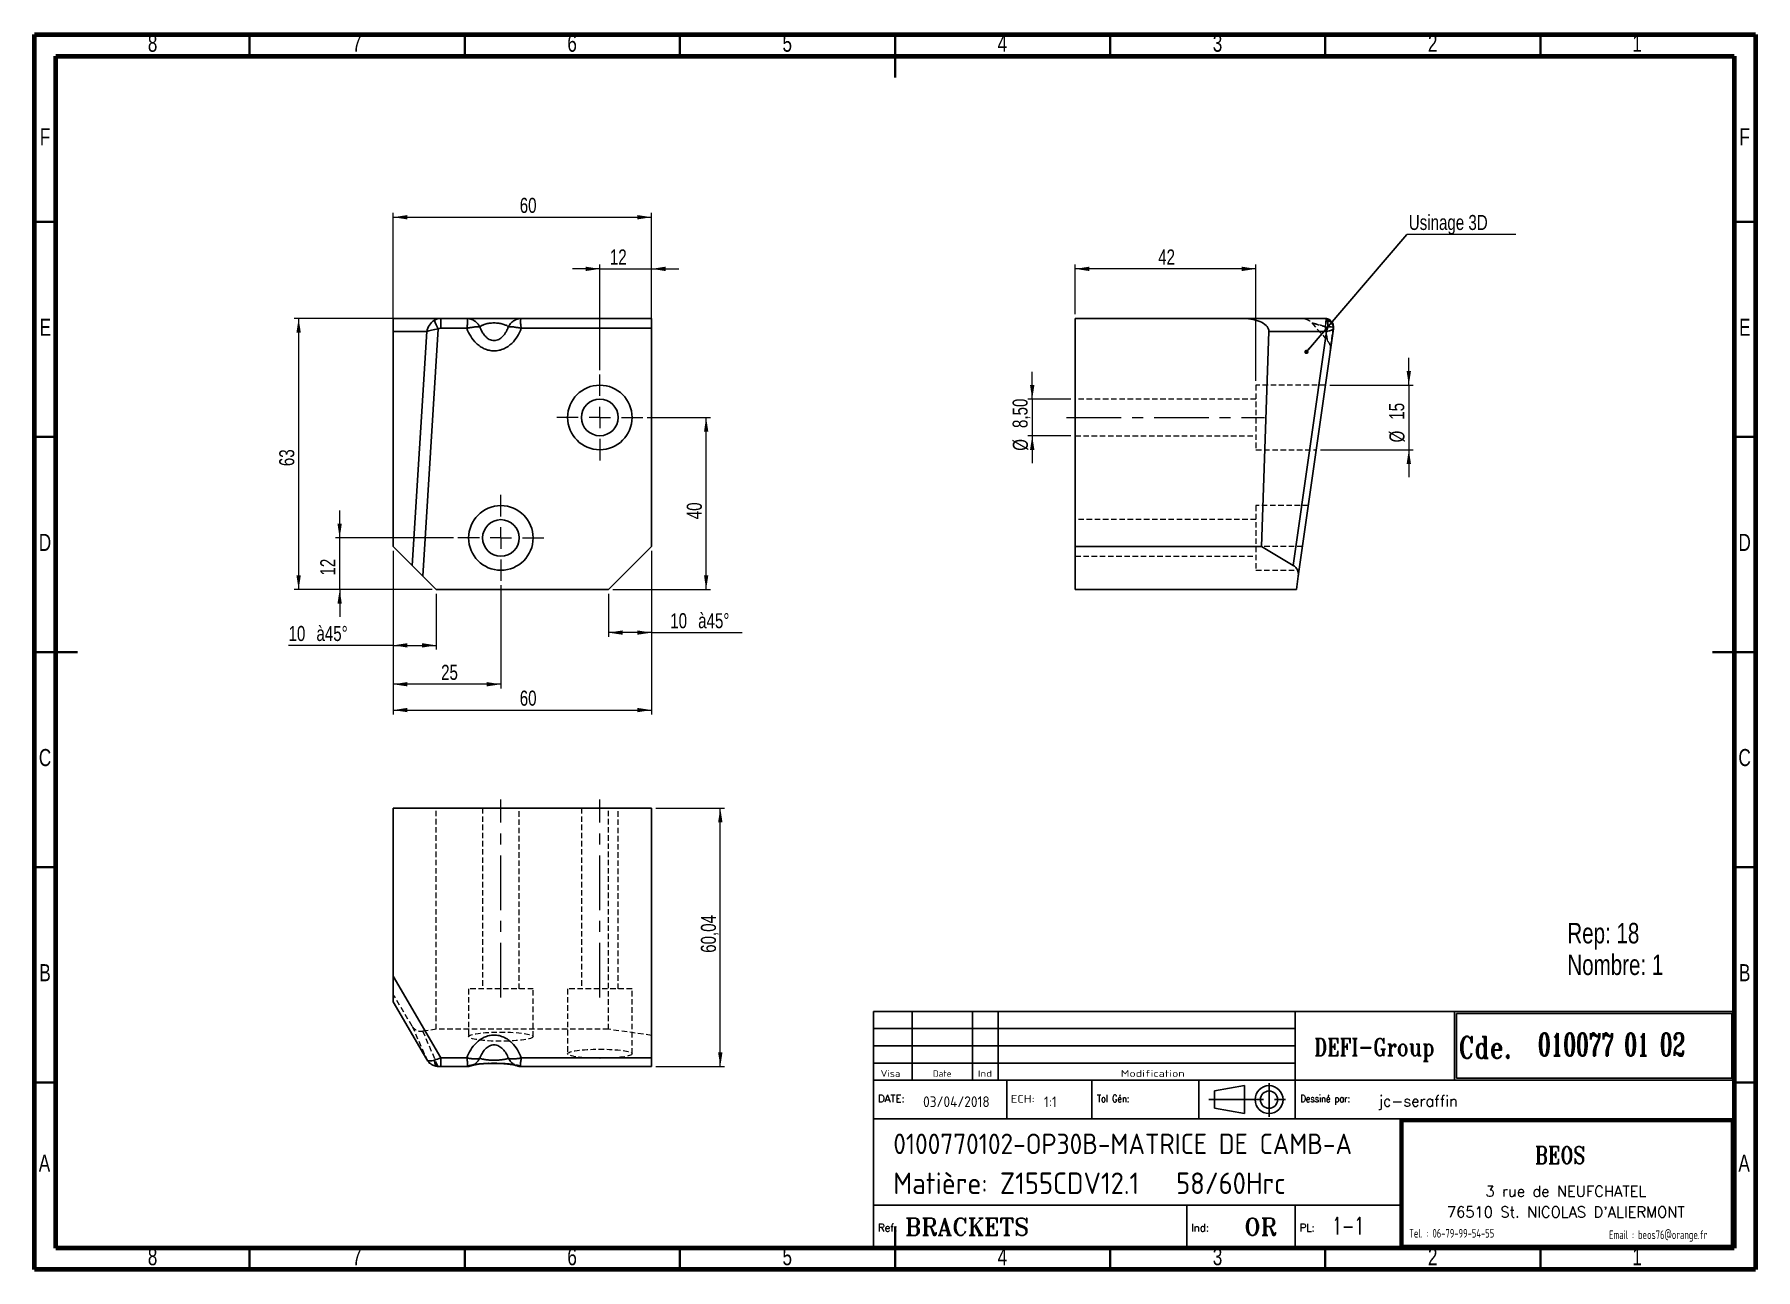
# Model space of a CAD drawing. Header units: millimetres. Extents: x 15 to 415, y 5 to 292.
import ezdxf

# ---------------------------------------------------------------- set-up
doc = ezdxf.new("R2010")
doc.units = ezdxf.units.MM
doc.linetypes.add('CENTERX2', pattern=[20.32, 12.7, -2.54, 2.54, -2.54])
doc.linetypes.add('HIDDEN', pattern=[1.905, 1.27, -0.635])
doc.layers.add('DIMENSIONS', color=176, linetype='Continuous')
doc.styles.add('SLDTEXTSTYLE0', font='TXT', dxfattribs={"width": 0.75})
doc.styles.add('SLDTEXTSTYLE1', font='ISOCP')
doc.styles.add('SLDTEXTSTYLE10', font='ISOCP', dxfattribs={"width": 1.147311})
doc.styles.add('SLDTEXTSTYLE11', font='ISOCP', dxfattribs={"width": 1.385904})
doc.styles.add('SLDTEXTSTYLE12', font='ISOCP', dxfattribs={"width": 1.246461})
doc.styles.add('SLDTEXTSTYLE13', font='ROMAND')
doc.styles.add('SLDTEXTSTYLE2', font='ROMANT', dxfattribs={"width": 0.8})
doc.styles.add('SLDTEXTSTYLE3', font='ISOCP', dxfattribs={"width": 0.8})
doc.styles.add('SLDTEXTSTYLE4', font='ROMANS', dxfattribs={"width": 0.8})
doc.styles.add('SLDTEXTSTYLE5', font='ROMANT')
doc.styles.add('SLDTEXTSTYLE6', font='ROMANS')
doc.styles.add('SLDTEXTSTYLE7', font='ROMANT', dxfattribs={"width": 0.65})
doc.styles.add('SLDTEXTSTYLE8', font='ISOCP', dxfattribs={"width": 1.446157})
doc.styles.add('SLDTEXTSTYLE9', font='ISOCP', dxfattribs={"width": 1.294402})
doc.dimstyles.new('SLDDIMSTYLE0', dxfattribs={"dimtxt": 3.5, "dimasz": 3.302, "dimexe": 0, "dimexo": 0.0625, "dimgap": 0.875, "dimtad": 1, "dimrnd": 1e-09, "dimzin": 12, "dimdsep": 46, "dimtxsty": 'SLDTEXTSTYLE0', "dimsah": 1, "dimcen": 0.09, "dimadec": 0, "dimazin": 3, "dimtfac": 1, "dimtofl": 0, "dimtmove": 0, "dimatfit": 3, "dimfxl": 1, "dimfrac": 2, "dimtolj": 1, "dimtzin": 12, "dimarcsym": 0})
doc.dimstyles.new('SLDDIMSTYLE1', dxfattribs={"dimtxt": 3.5, "dimasz": 3.302, "dimexe": 0, "dimexo": 0.0625, "dimgap": 0.875, "dimtad": 1, "dimrnd": 1e-09, "dimzin": 12, "dimdsep": 46, "dimtxsty": 'SLDTEXTSTYLE0', "dimsah": 1, "dimcen": 0.09, "dimadec": 0, "dimazin": 3, "dimtfac": 1, "dimtmove": 0, "dimatfit": 0, "dimfxl": 1, "dimfrac": 2, "dimtolj": 1, "dimtzin": 12, "dimarcsym": 0})
doc.dimstyles.new('SLDDIMSTYLE2', dxfattribs={"dimtxt": 0.18, "dimasz": 1.016, "dimexe": 0, "dimexo": 0.0625, "dimgap": 0, "dimtad": 0, "dimtih": 1, "dimtoh": 1, "dimdec": 0, "dimrnd": 1e-09, "dimzin": 0, "dimdsep": 46, "dimtxsty": 'Standard', "dimblk1": 'DOT', "dimblk2": 'DOT', "dimsah": 1, "dimcen": 0.09, "dimadec": 0, "dimazin": 0, "dimtfac": 1.016, "dimtdec": 0, "dimtofl": 0, "dimtmove": 0, "dimatfit": 3, "dimldrblk": 'DOT', "dimfxl": 1, "dimfrac": 2, "dimtolj": 1, "dimtzin": 0, "dimarcsym": 0})

msp = doc.modelspace()

# ---------------------------------------------------------------- texts
at = {"color": 7, "linetype": 'Continuous', "lineweight": 0, "char_height": 3.969, "attachment_point": 2, "style": 'SLDTEXTSTYLE0'}
for s, insert in [('8', (42.46, 291.973)), ('6', (139.96, 291.973)), ('3', (289.96, 291.973)), ('2', (339.96, 291.973)), ('7', (89.96, 291.973)), ('5', (189.96, 291.973)), ('4', (239.96, 291.973)), ('1', (387.46, 291.973)), ('F', (17.458, 270.223)), ('F', (412.458, 270.223)), ('E', (17.508, 225.973)), ('E', (412.508, 225.973)), ('D', (17.453, 175.973)), ('D', (412.453, 175.973)), ('C', (17.459, 125.973)), ('C', (412.459, 125.973)), ('B', (17.471, 75.973)), ('B', (412.471, 75.973)), ('A', (17.34, 31.723)), ('A', (412.34, 31.723)), ('8', (42.46, 9.973)), ('7', (89.96, 9.973)), ('6', (139.96, 9.973)), ('5', (189.96, 9.973)), ('4', (239.96, 9.973)), ('3', (289.96, 9.973)), ('2', (339.96, 9.973)), ('1', (387.46, 9.973))]:
    msp.add_mtext(s, dxfattribs=dict(at, insert=insert))
at = {"layer": 'DIMENSIONS'}
for s, insert, char_height, attachment_point, style in [('DEFI-Group', (326.42, 58.701), 4, 2, 'SLDTEXTSTYLE2'), ('Cde.', (346, 59.126), 5, 1, 'SLDTEXTSTYLE2'), ('010077 01 02', (364.448, 59.94), 5.29167, 1, 'SLDTEXTSTYLE7'), ('Visa', (211.655, 51.348), 1.5671, 1, 'SLDTEXTSTYLE12'), ('Date', (223.824, 51.283), 1.4924, 1, 'SLDTEXTSTYLE10'), ('Ind', (234.254, 51.283), 1.4924, 1, 'SLDTEXTSTYLE11'), ('Modification', (267.489, 51.348), 1.56705, 1, 'SLDTEXTSTYLE8'), ('DATE:', (211.034, 45.598), 1.7277, 1, 'SLDTEXTSTYLE6'), ('03/04/2018', (221.533, 45.253), 2.5, 1, 'SLDTEXTSTYLE1'), ('ECH:', (241.911, 45.56), 1.8141, 1, 'SLDTEXTSTYLE9'), ('1:1', (249.62, 45.24), 2.5, 1, 'SLDTEXTSTYLE1'), ('Tol Gén:', (261.952, 45.598), 1.7277, 1, 'SLDTEXTSTYLE4'), ('Dessiné par:', (309.221, 45.598), 1.72768, 1, 'SLDTEXTSTYLE4'), ('jc-seraffin', (327.355, 45.42), 2.5, 1, 'SLDTEXTSTYLE5'), ('0100770102-OP30B-MATRICE DE CAMB-A', (214.603, 36.596), 4.7625, 1, 'SLDTEXTSTYLE1'), ('BEOS', (369.571, 33.595), 4, 2, 'SLDTEXTSTYLE2'), ('Matière: Z155CDV12.1   58/60Hrc', (214.603, 27.564), 5, 1, 'SLDTEXTSTYLE1'), ('3 rue de NEUFCHATEL', (370.909, 24.448), 2.5, 2, 'SLDTEXTSTYLE13'), ('BRACKETS', (217.337, 16.951), 4, 1, 'SLDTEXTSTYLE5'), ('OR', (296.194, 16.951), 4, 1, 'SLDTEXTSTYLE5'), ('1-1', (316.651, 17.173), 4, 1, 'SLDTEXTSTYLE7'), ("76510 St. NICOLAS D'ALIERMONT", (370.903, 19.623), 2.5, 2, 'SLDTEXTSTYLE13'), ('Ref:', (211.034, 15.598), 1.7277, 1, 'SLDTEXTSTYLE6'), ('Ind:', (283.826, 15.598), 1.7277, 1, 'SLDTEXTSTYLE6'), ('PL:', (309.034, 15.598), 1.7277, 1, 'SLDTEXTSTYLE6'), ('Tel. : 06-79-99-54-55', (344.36, 14.429), 2, 2, 'SLDTEXTSTYLE3'), ('Email : beos76@orange.fr', (392.372, 14.097), 2, 2, 'SLDTEXTSTYLE3')]:
    msp.add_mtext(s, dxfattribs=dict(at, insert=insert, char_height=char_height, attachment_point=attachment_point, style=style))

# ---------------------------------------------------------------- blocks, each defined once
blk = doc.blocks.new('SW_NOTE_0')
at = {"color": 0, "linetype": 'Continuous', "lineweight": 0, "char_height": 4.763, "attachment_point": 1, "style": 'SLDTEXTSTYLE0'}
for s, insert in [('Rep: 18', (0, 6.14)), ('Nombre: 1', (0, -1.21))]:
    blk.add_mtext(s, dxfattribs=dict(at, insert=insert))
blk = doc.blocks.new('_D')
at = {"color": 7, "linetype": 'Continuous', "lineweight": 18}
for p, q in [((98.4, 223.97), (98.4, 250.55)), ((98.4, 249.55), (158.4, 249.55)), ((158.4, 224.74), (158.4, 250.55))]:
    blk.add_line(p, q, dxfattribs=at)
for points in [[(98.4, 249.55), (101.7, 249.04), (101.7, 250.06)], [(158.4, 249.55), (155.1, 250.06), (155.1, 249.04)]]:
    blk.add_solid(points, dxfattribs=at)
at = {"color": 7, "linetype": 'Continuous', "lineweight": 18, "insert": (127.79, 254.06), "char_height": 3.5, "attachment_point": 1, "style": 'SLDTEXTSTYLE0'}
blk.add_mtext('60', dxfattribs=at)
blk = doc.blocks.new('_D_1')
at = {"color": 7, "linetype": 'Continuous', "lineweight": 18}
for p, q in [((127.15, 226.02), (75.4, 226.02)), ((76.4, 226.02), (76.4, 163.02)), ((107.4, 163.02), (75.4, 163.02))]:
    blk.add_line(p, q, dxfattribs=at)
for points in [[(76.4, 226.02), (75.89, 222.72), (76.91, 222.72)], [(76.4, 163.02), (76.91, 166.33), (75.89, 166.33)]]:
    blk.add_solid(points, dxfattribs=at)
at = {"color": 7, "linetype": 'Continuous', "lineweight": 18, "insert": (71.89, 191.71), "char_height": 3.5, "attachment_point": 1, "rotation": 90, "style": 'SLDTEXTSTYLE0'}
blk.add_mtext('63', dxfattribs=at)
blk = doc.blocks.new('_D_2')
at = {"color": 7, "linetype": 'Continuous', "lineweight": 18}
for p, q in [((98.4, 172.02), (98.4, 149.06)), ((108.4, 162.02), (108.4, 149.06)), ((98.4, 150.06), (74.05, 150.06)), ((98.4, 150.06), (108.4, 150.06))]:
    blk.add_line(p, q, dxfattribs=at)
for points in [[(98.4, 150.06), (101.7, 149.55), (101.7, 150.57)], [(108.4, 150.06), (105.1, 150.57), (105.1, 149.55)]]:
    blk.add_solid(points, dxfattribs=at)
at = {"color": 7, "linetype": 'Continuous', "lineweight": 18, "char_height": 3.5, "attachment_point": 1, "style": 'SLDTEXTSTYLE0'}
for s, insert in [('10', (74.05, 154.57)), ('à45°', (80.54, 154.57))]:
    blk.add_mtext(s, dxfattribs=dict(at, insert=insert))
blk = doc.blocks.new('_D_3')
at = {"color": 7, "linetype": 'Continuous', "lineweight": 18}
for p, q in [((98.4, 172.02), (98.4, 140.02)), ((123.4, 164.02), (123.4, 140.02)), ((123.4, 141.02), (98.4, 141.02))]:
    blk.add_line(p, q, dxfattribs=at)
for points in [[(98.4, 141.02), (101.7, 140.52), (101.7, 141.53)], [(123.4, 141.02), (120.1, 141.53), (120.1, 140.52)]]:
    blk.add_solid(points, dxfattribs=at)
at = {"color": 7, "linetype": 'Continuous', "lineweight": 18, "insert": (109.52, 145.54), "char_height": 3.5, "attachment_point": 1, "style": 'SLDTEXTSTYLE0'}
blk.add_mtext('25', dxfattribs=at)
blk = doc.blocks.new('_D_4')
at = {"color": 7, "linetype": 'Continuous', "lineweight": 18}
for p, q in [((146.4, 237.55), (140.05, 237.55)), ((146.4, 214.02), (146.4, 238.55)), ((146.4, 237.55), (158.4, 237.55)), ((158.4, 224.74), (158.4, 238.55)), ((158.4, 237.55), (164.75, 237.55))]:
    blk.add_line(p, q, dxfattribs=at)
for points in [[(146.4, 237.55), (143.1, 238.06), (143.1, 237.04)], [(158.4, 237.55), (161.7, 237.04), (161.7, 238.06)]]:
    blk.add_solid(points, dxfattribs=at)
at = {"color": 7, "linetype": 'Continuous', "lineweight": 18, "insert": (148.74, 242.06), "char_height": 3.5, "attachment_point": 1, "style": 'SLDTEXTSTYLE0'}
blk.add_mtext('12', dxfattribs=at)
blk = doc.blocks.new('_D_5')
at = {"color": 7, "linetype": 'Continuous', "lineweight": 18}
for p, q in [((158.4, 172.02), (158.4, 152.02)), ((148.4, 162.02), (148.4, 152.02)), ((158.4, 153.02), (148.4, 153.02)), ((158.4, 153.02), (179.46, 153.02))]:
    blk.add_line(p, q, dxfattribs=at)
for points in [[(148.4, 153.02), (151.7, 152.52), (151.7, 153.53)], [(158.4, 153.02), (155.1, 153.53), (155.1, 152.52)]]:
    blk.add_solid(points, dxfattribs=at)
at = {"color": 7, "linetype": 'Continuous', "lineweight": 18, "char_height": 3.5, "attachment_point": 1, "style": 'SLDTEXTSTYLE0'}
for s, insert in [('10', (162.77, 157.54)), ('à45°', (169.25, 157.54))]:
    blk.add_mtext(s, dxfattribs=dict(at, insert=insert))
blk = doc.blocks.new('_D_6')
at = {"color": 7, "linetype": 'Continuous', "lineweight": 18}
for p, q in [((98.4, 172.02), (98.4, 134.02)), ((158.4, 172.02), (158.4, 134.02)), ((98.4, 135.02), (158.4, 135.02))]:
    blk.add_line(p, q, dxfattribs=at)
for points in [[(98.4, 135.02), (101.7, 134.52), (101.7, 135.53)], [(158.4, 135.02), (155.1, 135.53), (155.1, 134.52)]]:
    blk.add_solid(points, dxfattribs=at)
at = {"color": 7, "linetype": 'Continuous', "lineweight": 18, "insert": (127.79, 139.54), "char_height": 3.5, "attachment_point": 1, "style": 'SLDTEXTSTYLE0'}
blk.add_mtext('60', dxfattribs=at)
blk = doc.blocks.new('_D_7')
at = {"color": 7, "linetype": 'Continuous', "lineweight": 18}
for p, q in [((85.94, 175.02), (85.94, 181.37)), ((112.4, 175.02), (84.94, 175.02)), ((85.94, 163.02), (85.94, 175.02)), ((107.4, 163.02), (84.94, 163.02)), ((85.94, 163.02), (85.94, 156.67))]:
    blk.add_line(p, q, dxfattribs=at)
for points in [[(85.94, 175.02), (86.44, 178.33), (85.43, 178.33)], [(85.94, 163.02), (85.43, 159.72), (86.44, 159.72)]]:
    blk.add_solid(points, dxfattribs=at)
at = {"color": 7, "linetype": 'Continuous', "lineweight": 18, "insert": (81.42, 166.28), "char_height": 3.5, "attachment_point": 1, "rotation": 90, "style": 'SLDTEXTSTYLE0'}
blk.add_mtext('12', dxfattribs=at)
blk = doc.blocks.new('_D_8')
at = {"color": 7, "linetype": 'Continuous', "lineweight": 18}
for p, q in [((157.4, 203.02), (172.11, 203.02)), ((171.11, 163.02), (171.11, 203.02)), ((149.4, 163.02), (172.11, 163.02))]:
    blk.add_line(p, q, dxfattribs=at)
for points in [[(171.11, 203.02), (170.61, 199.72), (171.62, 199.72)], [(171.11, 163.02), (171.62, 166.33), (170.61, 166.33)]]:
    blk.add_solid(points, dxfattribs=at)
at = {"color": 7, "linetype": 'Continuous', "lineweight": 18, "insert": (166.6, 179.37), "char_height": 3.5, "attachment_point": 1, "rotation": 90, "style": 'SLDTEXTSTYLE0'}
blk.add_mtext('40', dxfattribs=at)
blk = doc.blocks.new('SW_CENTERMARKSYMBOL_0')
at = {"color": 0, "linetype": 'Continuous', "lineweight": 0}
for p, q in [((0, 5), (0, 10)), ((-5, 0), (-10, 0)), ((0, 0), (-2.5, 0)), ((0, 0), (0, 2.5)), ((0, 0), (0, -2.5)), ((0, 0), (2.5, 0)), ((5, 0), (10, 0)), ((0, -5), (0, -10))]:
    blk.add_line(p, q, dxfattribs=at)
blk = doc.blocks.new('SW_CENTERMARKSYMBOL_1')
at = {"color": 0, "linetype": 'Continuous', "lineweight": 0}
for p, q in [((0, 5), (0, 10)), ((-5, 0), (-10, 0)), ((0, 0), (-2.5, 0)), ((0, 0), (0, 2.5)), ((0, 0), (0, -2.5)), ((0, 0), (2.5, 0)), ((5, 0), (10, 0)), ((0, -5), (0, -10))]:
    blk.add_line(p, q, dxfattribs=at)
blk = doc.blocks.new('_D_9')
at = {"color": 7, "linetype": 'Continuous', "lineweight": 18}
for p, q in [((334.41, 210.52), (334.41, 216.87)), ((316.03, 210.52), (335.41, 210.52)), ((334.41, 210.52), (334.41, 195.52)), ((313.9, 195.52), (335.41, 195.52)), ((334.41, 195.52), (334.41, 189.17))]:
    blk.add_line(p, q, dxfattribs=at)
for points in [[(334.41, 210.52), (334.92, 213.83), (333.9, 213.83)], [(334.41, 195.52), (333.9, 192.22), (334.92, 192.22)]]:
    blk.add_solid(points, dxfattribs=at)
at = {"color": 7, "linetype": 'Continuous', "lineweight": 18, "char_height": 3.5, "attachment_point": 1, "rotation": 90, "style": 'SLDTEXTSTYLE0'}
for s, insert in [('15', (329.84, 202.5)), ('%%c', (329.9, 197.22))]:
    blk.add_mtext(s, dxfattribs=dict(at, insert=insert))
blk = doc.blocks.new('_D_10')
at = {"color": 7, "linetype": 'Continuous', "lineweight": 18}
for p, q in [((256.89, 227.02), (256.89, 238.55)), ((298.89, 237.55), (256.89, 237.55)), ((298.89, 211.52), (298.89, 238.55))]:
    blk.add_line(p, q, dxfattribs=at)
for points in [[(256.89, 237.55), (260.19, 237.04), (260.19, 238.06)], [(298.89, 237.55), (295.59, 238.06), (295.59, 237.04)]]:
    blk.add_solid(points, dxfattribs=at)
at = {"color": 7, "linetype": 'Continuous', "lineweight": 18, "insert": (276.17, 242.06), "char_height": 3.5, "attachment_point": 1, "style": 'SLDTEXTSTYLE0'}
blk.add_mtext('42', dxfattribs=at)
blk = doc.blocks.new('_D_11')
at = {"color": 7, "linetype": 'Continuous', "lineweight": 18}
for p, q in [((246.89, 207.27), (246.89, 213.62)), ((255.89, 207.27), (245.89, 207.27)), ((246.89, 207.27), (246.89, 198.77)), ((255.89, 198.77), (245.89, 198.77)), ((246.89, 198.77), (246.89, 192.42))]:
    blk.add_line(p, q, dxfattribs=at)
for points in [[(246.89, 207.27), (247.4, 210.58), (246.38, 210.58)], [(246.89, 198.77), (246.38, 195.47), (247.4, 195.47)]]:
    blk.add_solid(points, dxfattribs=at)
at = {"color": 7, "linetype": 'Continuous', "lineweight": 18, "char_height": 3.5, "attachment_point": 1, "rotation": 90, "style": 'SLDTEXTSTYLE0'}
for s, insert in [('8,50', (242.32, 200.56)), ('%%c', (242.38, 195.28))]:
    blk.add_mtext(s, dxfattribs=dict(at, insert=insert))
blk = doc.blocks.new('SW_NOTE_1')
at = {"color": 0, "linetype": 'Continuous', "lineweight": 0}
blk.add_line((25.28, 0), (0, 0), dxfattribs=at)
at = {"color": 0, "linetype": 'Continuous', "lineweight": 0, "insert": (0.43, 4.57), "char_height": 3.5, "attachment_point": 1, "style": 'SLDTEXTSTYLE0'}
blk.add_mtext('Usinage 3D', dxfattribs=at)
blk = doc.blocks.new('_Dot')
at = {"color": 0, "linetype": 'ByBlock', "lineweight": -2}
blk.add_line((-0.5, 0), (-1, 0), dxfattribs=at)
at = {"color": 0, "linetype": 'ByBlock', "const_width": 0.5}
blk.add_lwpolyline([(-0.25, 0, 1), (0.25, 0, 1)], format="xyb", close=True, dxfattribs=at)
blk = doc.blocks.new('_D_12')
at = {"color": 7, "linetype": 'Continuous', "lineweight": 18}
for p, q in [((159.4, 112.23), (175.4, 112.23)), ((174.4, 52.19), (174.4, 112.23)), ((159.4, 52.19), (175.4, 52.19))]:
    blk.add_line(p, q, dxfattribs=at)
for points in [[(174.4, 112.23), (173.89, 108.93), (174.91, 108.93)], [(174.4, 52.19), (174.91, 55.49), (173.89, 55.49)]]:
    blk.add_solid(points, dxfattribs=at)
at = {"color": 7, "linetype": 'Continuous', "lineweight": 18, "insert": (169.89, 78.61), "char_height": 3.5, "attachment_point": 1, "rotation": 90, "style": 'SLDTEXTSTYLE0'}
blk.add_mtext('60,04', dxfattribs=at)

# ---------------------------------------------------------------- dimensions: what is measured, and where the dimension line sits
at = {"color": 7, "linetype": 'Continuous', "lineweight": 18}
for base, p1, p2, dimstyle, picture, middle in [((158.401, 249.55), (98.401, 222.971), (158.401, 223.742), 'SLDDIMSTYLE0', '_D', (130.376, 249.55)), ((158.401, 237.55), (146.401, 213.024), (158.401, 223.742), 'SLDDIMSTYLE1', '_D_4', (151.325, 237.55)), ((256.889, 237.55), (298.889, 210.524), (256.889, 226.024), 'SLDDIMSTYLE0', '_D_10', (278.76, 237.55)), ((98.401, 141.024), (123.401, 165.024), (98.401, 173.024), 'SLDDIMSTYLE0', '_D_3', (112.106, 141.024)), ((158.401, 135.024), (98.401, 173.024), (158.401, 173.024), 'SLDDIMSTYLE0', '_D_6', (130.376, 135.024))]:
    dim = msp.add_linear_dim(base=base, p1=p1, p2=p2, dimstyle=dimstyle, dxfattribs=at)
    dim.commit()
    dim.dimension.update_dxf_attribs({"geometry": picture, "text_midpoint": middle, "dimtype": 160})
for base, p1, p2, dimstyle, picture, middle in [((76.401, 163.024), (128.146, 226.024), (108.401, 163.024), 'SLDDIMSTYLE0', '_D_1', (76.401, 194.299)), ((171.114, 203.024), (148.401, 163.024), (156.401, 203.024), 'SLDDIMSTYLE0', '_D_8', (171.114, 181.954)), ((85.935, 175.024), (108.401, 163.024), (113.401, 175.024), 'SLDDIMSTYLE1', '_D_7', (85.935, 168.869)), ((174.401, 112.227), (158.401, 52.187), (158.401, 112.227), 'SLDDIMSTYLE0', '_D_12', (174.401, 84.431))]:
    dim = msp.add_linear_dim(base=base, p1=p1, p2=p2, angle=90, dimstyle=dimstyle, dxfattribs=at)
    dim.commit()
    dim.dimension.update_dxf_attribs({"geometry": picture, "text_midpoint": middle, "dimtype": 160})
for base, p1, p2, picture, middle in [((334.407, 195.524), (315.03, 210.524), (312.897, 195.524), '_D_9', (334.407, 202.447)), ((246.889, 198.774), (256.889, 207.274), (256.889, 198.774), '_D_11', (246.889, 202.447))]:
    dim = msp.add_linear_dim(base=base, p1=p1, p2=p2, angle=90, text='%%c<>', dimstyle='SLDDIMSTYLE1', dxfattribs=at)
    dim.commit()
    dim.dimension.update_dxf_attribs({"geometry": picture, "text_midpoint": middle, "dimtype": 160})
for base, p1, p2, picture, middle in [((108.401, 150.061), (98.401, 173.024), (108.401, 163.024), '_D_2', (82.401, 150.061)), ((148.401, 153.024), (158.401, 173.024), (148.401, 163.024), '_D_5', (171.114, 153.024))]:
    dim = msp.add_linear_dim(base=base, p1=p1, p2=p2, text='<> à45°', dimstyle='SLDDIMSTYLE0', dxfattribs=at)
    dim.commit()
    dim.dimension.update_dxf_attribs({"geometry": picture, "text_midpoint": middle, "dimtype": 160})

# ---------------------------------------------------------------- linework, layer by layer
at = {"color": 7, "linetype": 'Continuous', "lineweight": 70}
for p, q in [((15, 5), (15, 292)), ((15, 292), (415, 292)), ((415, 292), (415, 5)), ((20, 10), (20, 287)), ((20, 287), (410, 287)), ((410, 287), (410, 10)), ((410, 10), (20, 10)), ((415, 5), (15, 5))]:
    msp.add_line(p, q, dxfattribs=at)
at = {"color": 7, "linetype": 'Continuous', "lineweight": 35}
for p, q in [((65, 287), (65, 292)), ((115, 287), (115, 292)), ((165, 287), (165, 292)), ((215, 292), (215, 282)), ((215, 287), (215, 292)), ((265, 287), (265, 292)), ((315, 287), (315, 292)), ((365, 287), (365, 292)), ((20, 248.5), (15, 248.5)), ((410, 248.5), (415, 248.5)), ((20, 198.5), (15, 198.5)), ((410, 198.5), (415, 198.5)), ((15, 148.5), (25, 148.5)), ((20, 148.5), (15, 148.5)), ((415, 148.5), (405, 148.5)), ((410, 148.5), (415, 148.5)), ((20, 98.5), (15, 98.5)), ((410, 98.5), (415, 98.5)), ((20, 48.5), (15, 48.5)), ((410, 48.5), (415, 48.5)), ((215, 5), (215, 15)), ((65, 10), (65, 5)), ((115, 10), (115, 5)), ((165, 10), (165, 5)), ((215, 10), (215, 5)), ((265, 10), (265, 5)), ((315, 10), (315, 5)), ((365, 10), (365, 5))]:
    msp.add_line(p, q, dxfattribs=at)
at = {"color": 7, "linetype": 'Continuous', "lineweight": 25}
for p, q in [((98.401, 222.971), (98.401, 226.024)), ((98.401, 226.024), (109.441, 226.024)), ((109.441, 226.024), (115.496, 226.024)), ((128.146, 226.024), (158.401, 226.024)), ((158.401, 226.024), (158.401, 223.742)), ((256.889, 226.024), (256.889, 173.024)), ((295.941, 226.024), (256.889, 226.024)), ((295.941, 226.024), (314.929, 226.024)), ((106.178, 222.971), (98.401, 222.971)), ((98.401, 222.971), (98.401, 173.024)), ((102.789, 168.636), (106.178, 222.971)), ((108.833, 223.599), (105.251, 166.173)), ((115.497, 223.742), (109.441, 223.742)), ((158.401, 223.742), (128.145, 223.742)), ((158.401, 223.742), (158.401, 173.024)), ((301.908, 222.971), (300.164, 173.024)), ((315.285, 222.971), (301.908, 222.971)), ((307.558, 168.636), (315.285, 222.971)), ((316.889, 223.599), (308.723, 166.173)), ((316.909, 223.742), (316.889, 223.599)), ((102.789, 168.636), (98.401, 173.024)), ((158.401, 173.024), (148.401, 163.024)), ((256.889, 173.024), (256.889, 163.024)), ((300.164, 173.024), (256.889, 173.024)), ((307.558, 168.636), (300.164, 173.024)), ((105.251, 166.173), (102.789, 168.636)), ((108.401, 163.024), (105.251, 166.173)), ((308.275, 163.024), (308.723, 166.173)), ((148.401, 163.024), (108.401, 163.024)), ((308.275, 163.024), (256.889, 163.024)), ((158.401, 112.227), (98.401, 112.227)), ((98.401, 73.176), (98.401, 112.227)), ((158.401, 54.187), (158.401, 112.227)), ((98.401, 73.176), (109.441, 54.187)), ((98.401, 67.207), (98.401, 73.176)), ((98.401, 67.207), (106.188, 53.814)), ((109.441, 54.187), (115.496, 54.187)), ((109.441, 52.187), (115.542, 52.187)), ((127.046, 52.395), (127.182, 52.341)), ((128.1, 52.187), (158.401, 52.187)), ((128.146, 54.187), (158.401, 54.187)), ((158.401, 54.187), (158.401, 52.187))]:
    msp.add_line(p, q, dxfattribs=at)
at = {"color": 7, "linetype": 'HIDDEN', "lineweight": 18}
for p, q in [((314.929, 226.024), (256.889, 226.024)), ((310.279, 225.956), (310.266, 225.955)), ((311.895, 224.99), (315.459, 220.883)), ((314.929, 226.024), (314.929, 226.024)), ((314.929, 226.024), (315.025, 225.984)), ((314.929, 226.024), (314.929, 226.024)), ((316.909, 223.742), (316.909, 223.742)), ((316.185, 219.134), (316.188, 219.148)), ((298.889, 210.524), (298.889, 195.524)), ((315.03, 210.524), (298.889, 210.524)), ((298.889, 207.274), (256.889, 207.274)), ((256.889, 198.774), (298.889, 198.774)), ((298.889, 195.524), (312.897, 195.524)), ((298.889, 182.524), (298.889, 167.524)), ((311.048, 182.524), (298.889, 182.524)), ((298.889, 179.274), (256.889, 179.274)), ((309.697, 173.024), (300.164, 173.024)), ((256.889, 170.774), (298.889, 170.774)), ((298.889, 167.524), (308.915, 167.524)), ((108.401, 60.842), (108.401, 112.227)), ((119.151, 112.227), (119.151, 70.227)), ((127.651, 70.227), (127.651, 112.227)), ((142.151, 112.227), (142.151, 70.227)), ((148.401, 60.842), (148.401, 112.227)), ((150.651, 70.227), (150.651, 112.227)), ((102.789, 61.559), (98.401, 68.952)), ((130.901, 70.227), (115.901, 70.227)), ((115.901, 70.227), (115.901, 59.135)), ((130.901, 59.135), (130.901, 70.227)), ((153.901, 70.227), (138.901, 70.227)), ((138.901, 70.227), (138.901, 55.153)), ((153.901, 55.153), (153.901, 70.227)), ((106.178, 53.832), (98.401, 67.208)), ((102.789, 61.559), (106.178, 53.832)), ((108.401, 60.842), (105.251, 60.394)), ((108.833, 52.227), (105.251, 60.394)), ((148.401, 60.842), (108.401, 60.842)), ((158.401, 59.42), (148.401, 60.842)), ((108.833, 52.227), (108.692, 52.213)), ((115.497, 52.207), (109.441, 52.207)), ((109.441, 52.187), (109.441, 52.207)), ((115.501, 52.207), (115.6, 52.213)), ((158.401, 52.207), (128.145, 52.207))]:
    msp.add_line(p, q, dxfattribs=at)
at = {"color": 7, "linetype": 'CENTERX2', "lineweight": 18}
for p, q in [((254.889, 203.024), (300.889, 203.024)), ((123.401, 68.227), (123.401, 114.227)), ((146.401, 68.227), (146.401, 114.227))]:
    msp.add_line(p, q, dxfattribs=at)
at = {"color": 7, "linetype": 'Continuous', "lineweight": 25, "flags": 128}
msp.add_lwpolyline([(109.441, 226.024), (109.441, 225.978), (109.441, 225.843), (109.441, 225.625), (109.441, 225.334), (109.441, 224.984), (109.441, 224.589), (109.441, 224.169), (109.441, 223.742)], dxfattribs=at)
at = {"color": 8, "linetype": 'Continuous', "lineweight": 25, "flags": 128}
for points in [[(108.692, 52.213), (108.673, 52.214), (108.518, 52.265), (108.373, 52.378), (108.242, 52.55), (108.131, 52.775), (108.042, 53.046), (107.979, 53.354), (107.943, 53.69)], [(109.441, 54.187), (109.441, 53.763), (109.441, 53.357), (109.441, 52.99), (109.441, 52.677), (109.441, 52.433), (109.441, 52.269), (109.441, 52.193), (109.441, 52.187)]]:
    msp.add_lwpolyline(points, dxfattribs=at)
at = {"color": 7, "linetype": 'Continuous', "lineweight": 25}
for centre, radius in [((146.401, 203.024), 7.5), ((146.401, 203.024), 4.25), ((123.401, 175.024), 7.5), ((123.401, 175.024), 4.25)]:
    msp.add_circle(centre, radius, dxfattribs=at)
for centre, radius, start, end in [((121.798, 230.581), 14.725, 199.79359, 208.30529), ((314.929, 224.024), 2, 351.90653, 90), ((315.029, 223.77), 1.868, 354.75211, 77.70595)]:
    msp.add_arc(centre, radius, start, end, dxfattribs=at)
for centre, major_axis, ratio, start_param, end_param in [((108.771, 223.024), (1.597, 2.734), 0.7729098, 0.9651675, 2.0123651), ((109.358, 223.024), (0.949, 2.86), 0.9532037, 0.3061751, 0.8473251), ((295.941, 223.024), (-5.969, 0), 0.502612, 3.1240425, 4.7123901), ((314.787, 223.024), (0.16, 3), 0.334229, 5.7598755, 6.3010255), ((313.777, 223.024), (1.278, 2.946), 0.4438088, 4.8850812, 5.9322788), ((108.771, 223.024), (3.03, 0.419), 0.1837936, 1.5248414, 2.572039), ((109.358, 222.742), (1.139, 0.259), 0.8482621, 1.3089249, 1.850075), ((313.777, 223.024), (3.112, 0.591), 0.1187289, 5.1954824, 6.24268), ((305.696, 166.198), (2.751, 1.532), 0.8646981, 5.7022754, 6.7494729), ((108.771, 55.34), (2.581, 1.529), 0.3886163, 3.1209197, 3.1384701), ((109.358, 54.329), (2.886, 1.004), 0.0528405, 4.1815094, 4.7226594)]:
    msp.add_ellipse(centre, major_axis=major_axis, ratio=ratio, start_param=start_param, end_param=end_param, dxfattribs=at)
at = {"color": 7, "linetype": 'HIDDEN', "lineweight": 18}
for centre, major_axis, ratio, start_param, end_param in [((105.227, 63.42), (1.532, 2.751), 0.8646981, 2.675305, 3.7225026), ((108.771, 55.34), (-1.46, 2.783), 0.9542817, 1.9183436, 2.6594982), ((109.358, 52.349), (1.16, -0.01), 0.1223034, 4.2436777, 4.7848277)]:
    msp.add_ellipse(centre, major_axis=major_axis, ratio=ratio, start_param=start_param, end_param=end_param, dxfattribs=at)
for centre in [(123.401, 59.135), (146.401, 55.153)]:
    msp.add_ellipse(centre, major_axis=(7.5, 0), ratio=0.1422047, dxfattribs=at)
at = {"color": 8, "linetype": 'Continuous', "lineweight": 25}
msp.add_ellipse((108.771, 55.34), major_axis=(2.581, 1.529), ratio=0.3886163, start_param=3.1384701, end_param=4.1681173, dxfattribs=at)
at = {"color": 7, "linetype": 'Continuous', "lineweight": 25}
for points, knots in [([(115.496, 223.742), (115.501, 223.774), (115.514, 223.845), (115.539, 223.988), (115.579, 224.242), (115.628, 224.609), (115.663, 225.006), (115.674, 225.342), (115.663, 225.628), (115.628, 225.851), (115.579, 225.971), (115.539, 226.01), (115.514, 226.021), (115.501, 226.023), (115.496, 226.024)], [0, 0, 0, 0, 0.0286016, 0.0634948, 0.1266885, 0.2520064, 0.3895869, 0.5000005, 0.6103535, 0.7479958, 0.8733137, 0.9365067, 0.9713969, 1, 1, 1, 1]), ([(115.496, 226.024), (115.549, 226.023), (115.656, 226.021), (115.817, 226.007), (115.979, 225.985), (116.142, 225.954), (116.304, 225.914), (116.56, 225.836), (116.91, 225.691), (117.312, 225.453), (117.683, 225.161), (117.946, 224.894), (118.141, 224.657), (118.286, 224.456), (118.402, 224.269), (118.469, 224.145), (118.488, 224.11)], [0, 0, 0, 0, 0.0435729, 0.0875261, 0.1318432, 0.1765063, 0.2214951, 0.2667878, 0.3919546, 0.5240331, 0.639644, 0.7684826, 0.8230969, 0.8857967, 0.9678743, 1, 1, 1, 1]), ([(128.148, 226.024), (127.917, 226.024), (127.623, 226.024), (126.891, 226.024), (126.451, 226.024), (125.663, 226.024), (125.379, 226.024), (124.766, 226.024), (124.438, 226.024), (123.74, 226.024), (123.372, 226.024), (122.61, 226.024), (122.216, 226.024), (121.428, 226.024), (121.034, 226.024), (120.272, 226.024), (119.903, 226.024), (118.858, 226.024), (118.244, 226.024), (117.192, 226.024), (116.752, 226.024), (116.02, 226.024), (115.726, 226.024), (115.496, 226.024)], [0, 0, 0, 0, 0.125, 0.125, 0.25, 0.25, 0.3125, 0.3125, 0.375, 0.375, 0.4375, 0.4375, 0.5, 0.5, 0.5625, 0.5625, 0.625, 0.625, 0.75, 0.75, 0.875, 0.875, 1, 1, 1, 1]), ([(118.488, 224.11), (118.474, 224.11), (118.441, 224.112), (118.37, 224.115), (118.232, 224.116), (117.914, 224.106), (117.451, 224.066), (116.911, 223.997), (116.538, 223.942), (116.229, 223.89), (115.983, 223.844), (115.739, 223.795), (115.577, 223.76), (115.501, 223.743)], [0, 0, 0, 0, 0.02338184, 0.05686807, 0.11445822, 0.23193175, 0.47631554, 0.60754217, 0.73406953, 0.79978976, 0.86691708, 0.93742983, 1, 1, 1, 1]), ([(118.488, 224.11), (118.638, 224.221), (118.817, 224.329), (119.239, 224.532), (119.483, 224.627), (120.044, 224.792), (120.362, 224.863), (121.059, 224.962), (121.44, 224.99), (122.204, 224.99), (122.584, 224.962), (123.282, 224.863), (123.6, 224.792), (124.161, 224.627), (124.404, 224.532), (124.827, 224.329), (125.005, 224.221), (125.156, 224.11)], [0, 0, 0, 0, 0.125, 0.125, 0.25, 0.25, 0.375, 0.375, 0.5, 0.5, 0.625, 0.625, 0.75, 0.75, 0.875, 0.875, 1, 1, 1, 1]), ([(125.156, 224.11), (125.121, 224.016), (125.051, 223.832), (124.937, 223.566), (124.818, 223.313), (124.694, 223.073), (124.566, 222.846), (124.435, 222.633), (124.301, 222.433), (124.164, 222.246), (124.025, 222.073), (123.789, 221.805), (123.443, 221.479), (122.939, 221.147), (122.397, 220.933), (121.823, 220.859), (121.248, 220.933), (120.706, 221.146), (120.202, 221.479), (119.8, 221.856), (119.47, 222.25), (119.199, 222.638), (118.941, 223.079), (118.697, 223.572), (118.559, 223.927), (118.488, 224.11)], [0, 0, 0, 0, 0.030573, 0.0601064, 0.0886097, 0.1160934, 0.1425693, 0.1680505, 0.1925517, 0.2160895, 0.2386826, 0.2603521, 0.3246706, 0.3829809, 0.4429053, 0.4999505, 0.5569589, 0.6168742, 0.6752856, 0.7396728, 0.7839188, 0.8319472, 0.8838994, 0.9398873, 1, 1, 1, 1]), ([(125.156, 224.11), (125.168, 224.133), (125.202, 224.197), (125.274, 224.322), (125.418, 224.546), (125.738, 224.962), (126.206, 225.382), (126.747, 225.697), (127.118, 225.849), (127.419, 225.936), (127.663, 225.987), (127.906, 226.018), (128.068, 226.022), (128.144, 226.024)], [0, 0, 0, 0, 0.0208759, 0.0585645, 0.1170511, 0.2357486, 0.4800823, 0.6139424, 0.7354664, 0.8009133, 0.8669489, 0.9373161, 1, 1, 1, 1]), ([(128.142, 223.743), (128.089, 223.755), (127.984, 223.779), (127.822, 223.813), (127.632, 223.851), (127.417, 223.891), (127.11, 223.943), (126.74, 223.996), (126.333, 224.046), (125.965, 224.084), (125.697, 224.104), (125.507, 224.114), (125.381, 224.116), (125.263, 224.115), (125.193, 224.112), (125.156, 224.11)], [0, 0, 0, 0, 0.0429698, 0.0866684, 0.1329076, 0.1989685, 0.2642392, 0.3903906, 0.5195228, 0.6414807, 0.7642779, 0.8238845, 0.8830464, 0.9370085, 1, 1, 1, 1]), ([(128.147, 226.024), (128.141, 226.022), (128.129, 226.02), (128.104, 226.008), (128.081, 225.989), (128.06, 225.961), (128.043, 225.926), (128.028, 225.882), (128.012, 225.809), (127.995, 225.698), (127.977, 225.533), (127.97, 225.307), (127.984, 225.007), (128.01, 224.684), (128.037, 224.407), (128.069, 224.187), (128.112, 223.967), (128.135, 223.82), (128.147, 223.744)], [0, 0, 0, 0, 0.03917329, 0.07665803, 0.11316064, 0.14940225, 0.18604222, 0.22357581, 0.26223428, 0.34217878, 0.42062352, 0.50032023, 0.61908811, 0.73820351, 0.80504799, 0.86902347, 0.9327742, 1, 1, 1, 1]), ([(128.148, 223.741), (127.917, 223.103), (127.623, 222.479), (126.891, 221.296), (126.451, 220.735), (125.4, 219.738), (124.786, 219.302), (123.741, 218.833), (123.373, 218.708), (122.61, 218.539), (122.217, 218.494), (121.428, 218.494), (121.035, 218.538), (120.273, 218.708), (119.904, 218.832), (119.206, 219.145), (118.877, 219.334), (118.264, 219.755), (117.98, 219.988), (117.192, 220.735), (116.752, 221.297), (116.02, 222.48), (115.726, 223.103), (115.496, 223.742)], [0, 0, 0, 0, 0.125, 0.125, 0.25, 0.25, 0.375, 0.375, 0.4375, 0.4375, 0.5, 0.5, 0.5625, 0.5625, 0.625, 0.625, 0.6875, 0.6875, 0.75, 0.75, 0.875, 0.875, 1, 1, 1, 1]), ([(128.148, 54.188), (127.917, 54.833), (127.623, 55.463), (126.891, 56.658), (126.451, 57.224), (125.663, 57.98), (125.379, 58.215), (124.766, 58.64), (124.438, 58.83), (123.74, 59.146), (123.372, 59.272), (122.61, 59.443), (122.216, 59.488), (121.428, 59.488), (121.034, 59.443), (120.272, 59.272), (119.903, 59.146), (118.858, 58.672), (118.244, 58.232), (117.192, 57.224), (116.752, 56.657), (116.02, 55.462), (115.726, 54.832), (115.496, 54.187)], [0, 0, 0, 0, 0.125, 0.125, 0.25, 0.25, 0.3125, 0.3125, 0.375, 0.375, 0.4375, 0.4375, 0.5, 0.5, 0.5625, 0.5625, 0.625, 0.625, 0.75, 0.75, 0.875, 0.875, 1, 1, 1, 1]), ([(118.488, 54.088), (118.638, 54.485), (118.817, 54.87), (119.239, 55.591), (119.483, 55.929), (120.044, 56.519), (120.362, 56.77), (121.059, 57.123), (121.44, 57.222), (122.204, 57.222), (122.584, 57.123), (123.282, 56.769), (123.6, 56.518), (124.161, 55.929), (124.404, 55.591), (124.827, 54.87), (125.005, 54.485), (125.156, 54.088)], [0, 0, 0, 0, 0.125, 0.125, 0.25, 0.25, 0.375, 0.375, 0.5, 0.5, 0.625, 0.625, 0.75, 0.75, 0.875, 0.875, 1, 1, 1, 1]), ([(106.163, 53.858), (106.23, 53.747), (106.379, 53.501), (106.668, 53.162), (107.02, 52.846), (107.411, 52.587), (107.832, 52.392), (108.261, 52.261), (108.553, 52.228), (108.692, 52.213)], [0, 0, 0, 0, 0.1260431, 0.2790771, 0.4308971, 0.5802512, 0.726525, 0.8695825, 1, 1, 1, 1]), ([(108.692, 52.213), (108.752, 52.209), (108.93, 52.197), (109.183, 52.189), (109.374, 52.188), (109.441, 52.187)], [0, 0, 0, 0, 0.24987, 0.7399781, 1, 1, 1, 1]), ([(115.496, 54.187), (115.549, 54.175), (115.656, 54.152), (115.817, 54.12), (115.979, 54.091), (116.142, 54.064), (116.304, 54.041), (116.56, 54.009), (116.91, 53.976), (117.312, 53.959), (117.683, 53.963), (117.946, 53.981), (118.141, 54.007), (118.286, 54.032), (118.402, 54.06), (118.469, 54.082), (118.488, 54.088)], [0, 0, 0, 0, 0.0435729, 0.0875261, 0.1318432, 0.1765063, 0.2214951, 0.2667878, 0.3919546, 0.5240331, 0.639644, 0.7684826, 0.8230969, 0.8857967, 0.9678743, 1, 1, 1, 1]), ([(115.518, 52.214), (115.597, 52.211), (115.751, 52.204), (116.08, 52.235), (116.319, 52.285), (116.455, 52.34), (116.458, 52.341)], [0, 0, 0, 0, 0.2322139, 0.4471253, 0.9838954, 1, 1, 1, 1]), ([(115.588, 52.22), (115.583, 52.209), (115.57, 52.186), (115.552, 52.195), (115.542, 52.2)], [0, 0, 0, 0, 0.4316752, 1, 1, 1, 1]), ([(116.459, 52.341), (116.461, 52.341), (116.508, 52.352), (116.553, 52.374), (116.596, 52.394)], [0, 0, 0, 0, 0.04334146, 1, 1, 1, 1]), ([(116.599, 52.385), (116.673, 52.411), (116.829, 52.467), (117.24, 52.562), (117.763, 52.656), (118.358, 52.738), (119.006, 52.807), (119.697, 52.861), (120.438, 52.9), (121.211, 52.923), (121.99, 52.928), (122.774, 52.915), (123.592, 52.883), (124.449, 52.826), (125.303, 52.74), (125.981, 52.642), (126.486, 52.545), (126.832, 52.461), (126.976, 52.41), (127.042, 52.386)], [0, 0, 0, 0, 0.06177504, 0.13142921, 0.19572793, 0.25444909, 0.30771332, 0.35958254, 0.41107828, 0.46194586, 0.51193615, 0.56069011, 0.61359645, 0.67634988, 0.74818055, 0.82842483, 0.88645551, 0.9480139, 1, 1, 1, 1]), ([(125.156, 54.088), (125.121, 54.075), (125.051, 54.051), (124.937, 54.016), (124.818, 53.982), (124.694, 53.95), (124.566, 53.92), (124.435, 53.892), (124.301, 53.865), (124.164, 53.84), (124.025, 53.816), (123.789, 53.781), (123.443, 53.737), (122.939, 53.693), (122.397, 53.665), (121.823, 53.654), (121.248, 53.665), (120.706, 53.693), (120.202, 53.737), (119.8, 53.787), (119.47, 53.84), (119.199, 53.892), (118.941, 53.951), (118.697, 54.016), (118.559, 54.063), (118.488, 54.088)], [0, 0, 0, 0, 0.030573, 0.0601064, 0.0886097, 0.1160934, 0.1425693, 0.1680505, 0.1925517, 0.2160895, 0.2386826, 0.2603521, 0.3246706, 0.3829809, 0.4429053, 0.4999505, 0.5569589, 0.6168742, 0.6752856, 0.7396728, 0.7839188, 0.8319472, 0.8838994, 0.9398873, 1, 1, 1, 1]), ([(125.156, 54.088), (125.168, 54.084), (125.202, 54.073), (125.274, 54.052), (125.418, 54.019), (125.738, 53.972), (126.206, 53.956), (126.747, 53.978), (127.118, 54.01), (127.419, 54.05), (127.663, 54.088), (127.906, 54.133), (128.068, 54.17), (128.144, 54.187)], [0, 0, 0, 0, 0.0208759, 0.0585645, 0.1170511, 0.2357486, 0.4800823, 0.6139424, 0.7354664, 0.8009133, 0.8669489, 0.9373161, 1, 1, 1, 1]), ([(127.183, 52.342), (127.188, 52.34), (127.324, 52.285), (127.565, 52.235), (127.869, 52.206), (127.997, 52.211), (128.053, 52.213)], [0, 0, 0, 0, 0.0243025, 0.597457, 0.8275298, 1, 1, 1, 1]), ([(128.1, 52.188), (128.095, 52.188), (128.085, 52.188), (128.066, 52.193), (128.058, 52.211), (128.053, 52.222)], [0, 0, 0, 0, 0.2824719, 0.5329417, 1, 1, 1, 1])]:
    msp.add_open_spline(points, degree=3, knots=knots, dxfattribs=at)
at = {"color": 7, "linetype": 'HIDDEN', "lineweight": 18}
for points, knots in [([(309.63, 226.024), (309.63, 226.024), (309.592, 226.024), (309.725, 226.024), (310.038, 226.024), (310.568, 226.024), (311.169, 226.024), (311.777, 226.024), (312.342, 226.024), (313.046, 226.024), (313.904, 226.024), (314.584, 226.024), (314.929, 226.024)], [0, 0, 0, 0, 0.0016497, 0.12601579, 0.25122832, 0.37385938, 0.50108775, 0.58249831, 0.6655772, 0.75098947, 0.87377791, 1, 1, 1, 1]), ([(310.37, 225.953), (310.234, 225.974), (309.955, 226.016), (309.739, 226.021), (309.629, 226.024)], [0, 0, 0, 0, 0.4893037, 1, 1, 1, 1]), ([(310.266, 225.955), (310.421, 225.914), (310.732, 225.831), (311.164, 225.614), (311.562, 225.339), (311.784, 225.106), (311.895, 224.99)], [0, 0, 0, 0, 0.24999989, 0.50000048, 0.74999998, 1, 1, 1, 1]), ([(315.091, 225.985), (314.789, 225.983), (314.184, 225.98), (313.325, 225.975), (312.515, 225.972), (311.777, 225.97), (311.135, 225.968), (310.635, 225.965), (310.314, 225.963), (310.291, 225.958), (310.28, 225.956)], [0, 0, 0, 0, 0.1242923, 0.2490828, 0.3746446, 0.50139, 0.6296032, 0.7592275, 0.8901514, 1, 1, 1, 1]), ([(315.029, 224.11), (314.631, 224.221), (314.247, 224.329), (313.525, 224.532), (313.187, 224.627), (312.598, 224.792), (312.347, 224.863), (311.994, 224.962), (311.894, 224.99), (311.895, 224.99), (311.994, 224.962), (312.347, 224.863), (312.599, 224.792), (313.188, 224.627), (313.525, 224.532), (314.247, 224.329), (314.631, 224.221), (315.029, 224.11)], [0, 0, 0, 0, 0.125, 0.125, 0.25, 0.25, 0.375, 0.375, 0.5, 0.5, 0.625, 0.625, 0.75, 0.75, 0.875, 0.875, 1, 1, 1, 1]), ([(316.909, 223.742), (316.913, 223.774), (316.922, 223.845), (316.931, 223.988), (316.927, 224.242), (316.859, 224.609), (316.689, 225.006), (316.449, 225.342), (316.149, 225.628), (315.781, 225.851), (315.427, 225.971), (315.176, 226.01), (315.033, 226.021), (314.962, 226.023), (314.929, 226.024)], [0, 0, 0, 0, 0.0286016, 0.0634948, 0.1266885, 0.2520064, 0.3895869, 0.5000005, 0.6103535, 0.7479958, 0.8733137, 0.9365067, 0.9713969, 1, 1, 1, 1]), ([(315.025, 225.984), (315.025, 225.984), (315.058, 225.97), (315.09, 225.888), (315.127, 225.756), (315.146, 225.611), (315.156, 225.446), (315.155, 225.261), (315.147, 225.057), (315.133, 224.88), (315.119, 224.745), (315.11, 224.662), (315.099, 224.571), (315.08, 224.424), (315.058, 224.279), (315.038, 224.159), (315.031, 224.124), (315.029, 224.114), (315.029, 224.11)], [0, 0, 0, 0, 0.00035633, 0.15555909, 0.25074382, 0.34961852, 0.45188093, 0.53888276, 0.6328824, 0.73343421, 0.76368917, 0.79631879, 0.8312772, 0.86851547, 0.96301205, 0.98858002, 0.99605008, 1, 1, 1, 1]), ([(315.029, 224.11), (315.039, 224.173), (315.061, 224.3), (315.088, 224.484), (315.111, 224.662), (315.131, 224.86), (315.146, 225.066), (315.154, 225.269), (315.153, 225.487), (315.139, 225.699), (315.097, 225.874), (315.06, 225.969), (315.027, 225.983), (315.026, 225.983)], [0, 0, 0, 0, 0.0673184, 0.1345549, 0.2025952, 0.271078, 0.3701463, 0.4641458, 0.5527083, 0.7065946, 0.8462993, 0.9967324, 1, 1, 1, 1]), ([(316.883, 223.842), (316.882, 223.843), (316.873, 223.878), (316.782, 223.93), (316.611, 223.997), (316.371, 224.049), (316.082, 224.086), (315.81, 224.105), (315.577, 224.114), (315.399, 224.116), (315.217, 224.115), (315.091, 224.112), (315.029, 224.11)], [0, 0, 0, 0, 0.0038854, 0.1555922, 0.3010194, 0.4518478, 0.5924014, 0.7333645, 0.8015283, 0.8684512, 0.9346438, 1, 1, 1, 1]), ([(315.029, 224.11), (315.118, 224.112), (315.29, 224.117), (315.533, 224.115), (315.803, 224.106), (316.092, 224.084), (316.378, 224.046), (316.614, 223.996), (316.783, 223.931), (316.874, 223.879), (316.882, 223.845), (316.883, 223.844)], [0, 0, 0, 0, 0.0939813, 0.1797208, 0.2709639, 0.4121371, 0.5523455, 0.7008016, 0.8458311, 0.9957234, 1, 1, 1, 1]), ([(315.029, 224.11), (315.041, 224.016), (315.066, 223.832), (315.101, 223.566), (315.134, 223.313), (315.166, 223.073), (315.196, 222.846), (315.225, 222.633), (315.252, 222.433), (315.277, 222.246), (315.3, 222.073), (315.336, 221.805), (315.379, 221.479), (315.424, 221.147), (315.452, 220.933), (315.462, 220.859), (315.452, 220.933), (315.423, 221.146), (315.379, 221.479), (315.329, 221.856), (315.276, 222.25), (315.224, 222.638), (315.165, 223.079), (315.1, 223.572), (315.053, 223.927), (315.029, 224.11)], [0, 0, 0, 0, 0.030573, 0.0601064, 0.0886097, 0.1160934, 0.1425693, 0.1680505, 0.1925517, 0.2160895, 0.2386826, 0.2603521, 0.3246706, 0.3829809, 0.4429053, 0.4999505, 0.5569589, 0.6168742, 0.6752856, 0.7396728, 0.7839188, 0.8319472, 0.8838994, 0.9398873, 1, 1, 1, 1]), ([(315.459, 220.883), (315.558, 220.757), (315.758, 220.505), (315.974, 220.072), (316.128, 219.614), (316.166, 219.294), (316.185, 219.135)], [0, 0, 0, 0, 0.2500001, 0.4999996, 0.7500002, 1, 1, 1, 1]), ([(316.163, 218.496), (316.163, 218.495), (316.158, 218.458), (316.177, 218.591), (316.221, 218.901), (316.296, 219.427), (316.38, 220.023), (316.466, 220.625), (316.546, 221.185), (316.631, 221.782), (316.72, 222.408), (316.812, 223.057), (316.877, 223.511), (316.909, 223.741)], [0, 0, 0, 0, 0.001444, 0.1263683, 0.2514186, 0.3741881, 0.5015703, 0.5829615, 0.6660236, 0.7514198, 0.8324542, 0.9151703, 1, 1, 1, 1]), ([(316.188, 219.149), (316.191, 219.159), (316.199, 219.181), (316.247, 219.499), (316.32, 219.993), (316.412, 220.629), (316.519, 221.359), (316.636, 222.16), (316.761, 223.01), (316.85, 223.609), (316.894, 223.908)], [0, 0, 0, 0, 0.1097247, 0.2407435, 0.3705645, 0.498622, 0.6253133, 0.7509259, 0.8757204, 1, 1, 1, 1]), ([(316.163, 218.494), (316.176, 218.604), (316.202, 218.819), (316.2, 219.103), (316.199, 219.243)], [0, 0, 0, 0, 0.5107998, 1, 1, 1, 1]), ([(128.148, 52.207), (127.917, 52.298), (127.623, 52.387), (126.891, 52.555), (126.451, 52.635), (125.4, 52.777), (124.786, 52.839), (123.741, 52.905), (123.373, 52.923), (122.61, 52.947), (122.217, 52.953), (121.428, 52.953), (121.035, 52.947), (120.273, 52.923), (119.904, 52.905), (119.206, 52.861), (118.877, 52.834), (118.264, 52.774), (117.98, 52.741), (117.192, 52.635), (116.752, 52.555), (116.02, 52.387), (115.726, 52.298), (115.496, 52.207)], [0, 0, 0, 0, 0.125, 0.125, 0.25, 0.25, 0.375, 0.375, 0.4375, 0.4375, 0.5, 0.5, 0.5625, 0.5625, 0.625, 0.625, 0.6875, 0.6875, 0.75, 0.75, 0.875, 0.875, 1, 1, 1, 1]), ([(127.182, 52.341), (127.183, 52.341), (127.333, 52.282), (127.657, 52.222), (127.979, 52.212), (128.142, 52.207)], [0, 0, 0, 0, 0.0014744, 0.4946494, 1, 1, 1, 1]), ([(128.147, 52.207), (128.135, 52.198), (128.121, 52.186), (128.104, 52.188), (128.1, 52.188)], [0, 0, 0, 0, 0.8147968, 1, 1, 1, 1])]:
    msp.add_open_spline(points, degree=3, knots=knots, dxfattribs=at)
at = {"color": 8, "linetype": 'Continuous', "lineweight": 25}
for points, knots in [([(115.496, 54.187), (115.522, 54.035), (115.571, 53.749), (115.627, 53.34), (115.662, 52.978), (115.675, 52.665), (115.662, 52.423), (115.632, 52.269), (115.601, 52.233), (115.588, 52.22)], [0, 0, 0, 0, 0.1628718, 0.3048275, 0.457434, 0.6050975, 0.7527671, 0.9053649, 1, 1, 1, 1]), ([(116.596, 52.394), (116.699, 52.432), (116.954, 52.526), (117.319, 52.747), (117.689, 53.034), (117.955, 53.306), (118.144, 53.539), (118.271, 53.717), (118.386, 53.9), (118.454, 54.025), (118.488, 54.088)], [0, 0, 0, 0, 0.1270492, 0.3154175, 0.4909537, 0.6670012, 0.7521304, 0.8357098, 0.9183772, 1, 1, 1, 1]), ([(125.156, 54.088), (125.205, 53.998), (125.298, 53.827), (125.465, 53.584), (125.68, 53.313), (125.965, 53.024), (126.334, 52.74), (126.695, 52.523), (126.945, 52.432), (127.046, 52.395)], [0, 0, 0, 0, 0.1174943, 0.2246849, 0.3387559, 0.5152491, 0.690536, 0.8761342, 1, 1, 1, 1]), ([(128.053, 52.222), (128.04, 52.238), (128.007, 52.277), (127.984, 52.439), (127.969, 52.668), (127.983, 52.955), (128.015, 53.336), (128.059, 53.695), (128.117, 53.987), (128.136, 54.11), (128.147, 54.187)], [0, 0, 0, 0, 0.1068799, 0.2669939, 0.3948481, 0.5228102, 0.6827557, 0.8683816, 0.9183145, 1, 1, 1, 1])]:
    msp.add_open_spline(points, degree=3, knots=knots, dxfattribs=at)
at = {"layer": 'DIMENSIONS', "color": 3}
for p, q in [((308, 65), (210, 65)), ((219, 49), (219, 65)), ((233, 49), (233, 65)), ((239, 49), (239, 65)), ((210, 61), (308, 61)), ((308, 57), (210, 57)), ((210, 53), (308, 53))]:
    msp.add_line(p, q, dxfattribs=at)
at = {"layer": 'DIMENSIONS', "color": 6}
for p, q in [((210, 65), (210, 10)), ((410, 10), (410, 65)), ((410, 40), (332.384, 40)), ((332.384, 40), (332.384, 10)), ((409.8, 39.8), (332.584, 39.8)), ((332.584, 39.8), (332.584, 10.2)), ((409.6, 39.6), (332.784, 39.6)), ((332.784, 39.6), (332.784, 10.4)), ((409.4, 39.4), (332.984, 39.4)), ((332.984, 39.4), (332.984, 10.6)), ((409.4, 10.6), (409.4, 39.4)), ((409.6, 10.4), (409.6, 39.6)), ((409.8, 10.2), (409.8, 39.8)), ((210, 10), (410, 10)), ((332.584, 10.2), (409.8, 10.2)), ((332.784, 10.4), (409.6, 10.4)), ((332.984, 10.6), (409.4, 10.6))]:
    msp.add_line(p, q, dxfattribs=at)
at = {"layer": 'DIMENSIONS', "color": 1}
for p, q in [((410, 65), (308, 65)), ((308, 49), (308, 65)), ((345, 49), (345, 65)), ((345.5, 49.5), (345.5, 64.5)), ((345.5, 64.5), (409.5, 64.5)), ((409.5, 64.5), (409.5, 49.5)), ((210, 49), (410, 49)), ((241, 49), (241, 40)), ((260.731, 49), (260.731, 40)), ((285.62, 49), (285.62, 40)), ((308, 49), (308, 40)), ((409.5, 49.5), (345.5, 49.5)), ((332.384, 40), (210, 40)), ((332.384, 20), (210, 20)), ((282.792, 20), (282.792, 10)), ((308, 20), (308, 10))]:
    msp.add_line(p, q, dxfattribs=at)
at = {"layer": 'DIMENSIONS'}
for p, q in [((345.5, 49.5), (345.5, 64.5)), ((345.5, 64.5), (409.5, 64.5)), ((409.5, 64.5), (409.5, 49.5)), ((409.5, 49.5), (345.5, 49.5))]:
    msp.add_line(p, q, dxfattribs=at)
at = {"layer": 'DIMENSIONS', "color": 3, "linetype": 'CENTERX2'}
for p, q in [((301.934, 48.348), (301.934, 40.513)), ((287.946, 44.5), (306.201, 44.5))]:
    msp.add_line(p, q, dxfattribs=at)
at = {"layer": 'DIMENSIONS', "color": 7}
for p, q in [((296.244, 47.75), (289.244, 46.5)), ((289.244, 46.5), (289.244, 42.5)), ((296.244, 41.25), (296.244, 47.75)), ((289.244, 42.5), (296.244, 41.25))]:
    msp.add_line(p, q, dxfattribs=at)
for radius in [3.25, 2]:
    msp.add_circle((301.934, 44.5), radius, dxfattribs=at)

# ---------------------------------------------------------------- block references
at = {"color": 7, "linetype": 'Continuous', "lineweight": 0}
for name, p in [('SW_NOTE_1', (333.974, 245.515)), ('SW_CENTERMARKSYMBOL_1', (146.401, 203.024)), ('SW_CENTERMARKSYMBOL_0', (123.401, 175.024)), ('SW_NOTE_0', (371.255, 79.425))]:
    msp.add_blockref(name, p, dxfattribs=at)

msp.set_redraw_order([(e.dxf.handle, doc.entitydb.next_handle()) for e in msp.query("TEXT MTEXT ATTDEF DIMENSION ARC_DIMENSION")])  # texts and dimensions are drawn at this point

# ---------------------------------------------------------------- leaders
at = {"color": 7, "linetype": 'Continuous', "lineweight": 0}
msp.add_leader([(310.61, 218.248), (333.974, 245.515)], dimstyle='SLDDIMSTYLE2', dxfattribs=at)

doc.saveas('drawing.dxf')
